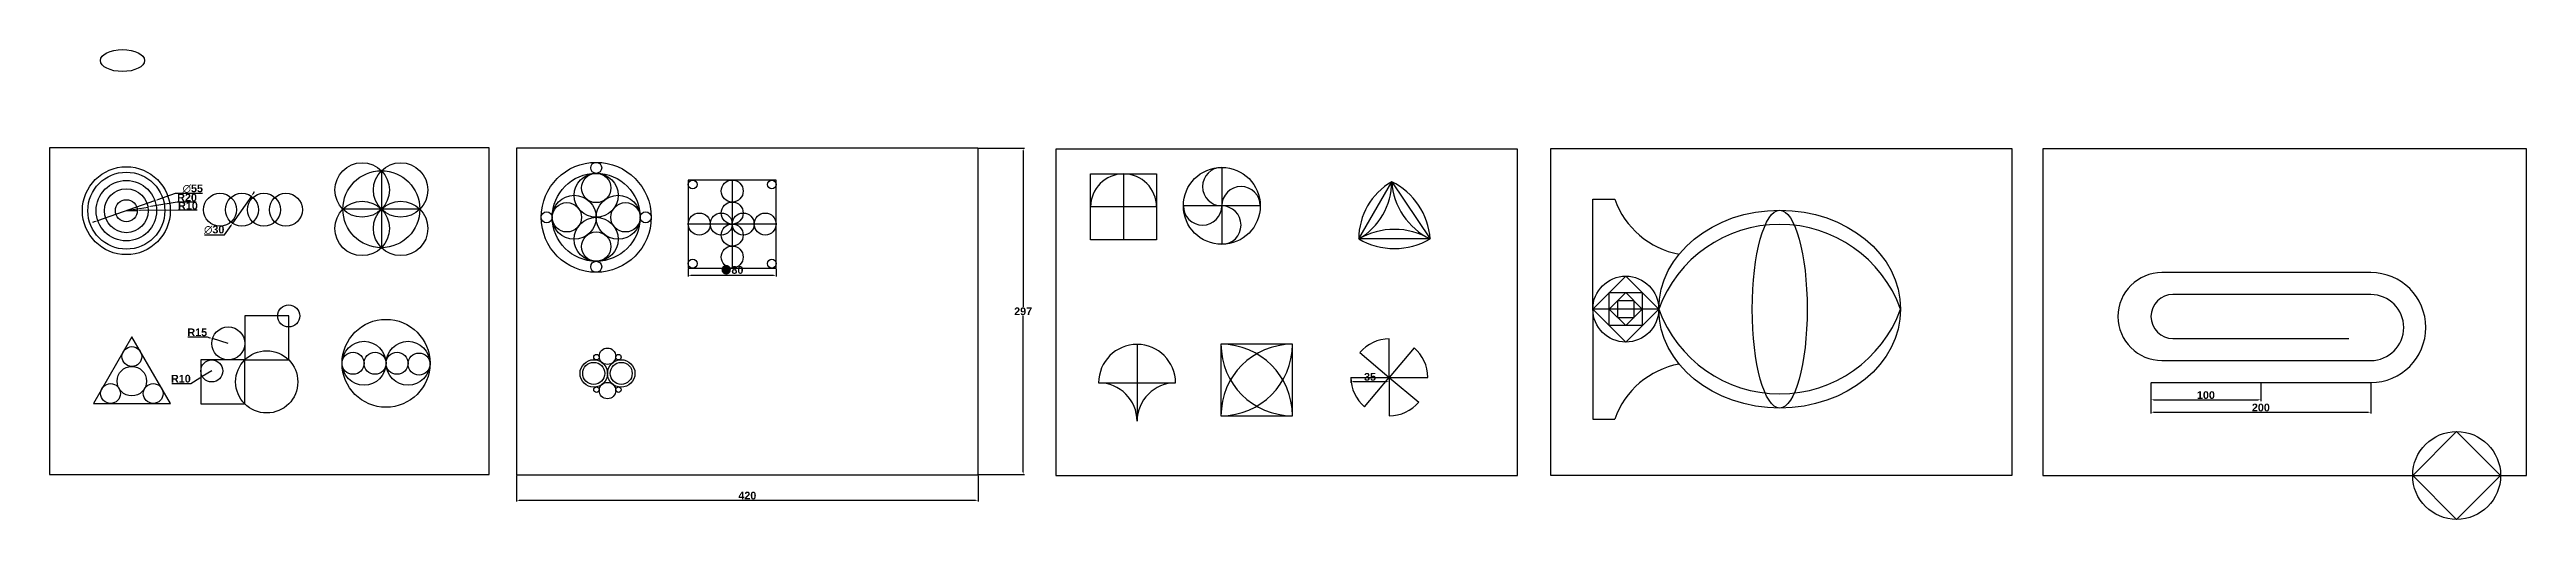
# Model space of a CAD drawing. Header units: millimetres. Extents: x 0 to 12057, y -41 to 471.
# Drawn here: x 0 to 2253, y -41 to 386 of the extents above; entities that cross this region are included whole.
import ezdxf

# ---------------------------------------------------------------- set-up
doc = ezdxf.new("R2010")
doc.units = ezdxf.units.MM
doc.header["$LTSCALE"] = 2
doc.styles.get("Standard").update_dxf_attribs({"font": 'arialbd.ttf'})
doc.dimstyles.new('ISO-25', dxfattribs={"dimtxt": 7, "dimasz": 2.5, "dimexe": 1.25, "dimexo": 0.625, "dimtad": 1, "dimtih": 1, "dimtoh": 1, "dimdsep": 46, "dimtxsty": 'Standard', "dimcen": 2.5, "dimclrd": 1, "dimclre": 1, "dimclrt": 2, "dimadec": 0, "dimazin": 0, "dimtfac": 1, "dimtmove": 0, "dimatfit": 3, "dimfxl": 1, "dimarcsym": 0})

msp = doc.modelspace()

# ---------------------------------------------------------------- blocks, each defined once
blk = doc.blocks.new('*D1')
at = {"color": 1, "lineweight": -2, "transparency": 16777216}
for p, q in [((69.9, 239.9), (79.9, 239.9)), ((116.9, 240.2), (82.4, 239.9)), ((134.2, 240.2), (116.9, 240.2))]:
    blk.add_line(p, q, dxfattribs=at)
at = {"color": 1, "transparency": 16777216}
blk.add_solid([(82.4, 240.4), (82.4, 239.5), (79.9, 239.9)], dxfattribs=at)
at = {"layer": 'Defpoints', "color": 0, "transparency": 16777216}
for p in [(69.9, 239.9), (79.9, 239.9)]:
    blk.add_point(p, dxfattribs=at)
at = {"color": 2, "transparency": 16777216, "insert": (125.9, 244.3), "char_height": 7, "attachment_point": 5}
blk.add_mtext('R10', dxfattribs=at)
blk = doc.blocks.new('*D2')
at = {"color": 1, "lineweight": -2, "transparency": 16777216}
for p, q in [((69.9, 239.9), (89.6, 243.1)), ((116.1, 247.6), (92.1, 243.6)), ((133.5, 247.6), (116.1, 247.6))]:
    blk.add_line(p, q, dxfattribs=at)
at = {"color": 1, "transparency": 16777216}
blk.add_solid([(92, 244), (92.1, 243.1), (89.6, 243.1)], dxfattribs=at)
at = {"layer": 'Defpoints', "color": 0, "transparency": 16777216}
for p in [(69.9, 239.9), (89.6, 243.1)]:
    blk.add_point(p, dxfattribs=at)
at = {"color": 2, "transparency": 16777216, "insert": (125.1, 251.8), "char_height": 7, "attachment_point": 5}
blk.add_mtext('R20', dxfattribs=at)
blk = doc.blocks.new('*D3')
at = {"color": 1, "lineweight": -2, "transparency": 16777216}
for p, q in [((43.9, 230.8), (95.8, 249)), ((114.4, 255.4), (98.2, 249.8)), ((139.3, 255.4), (114.4, 255.4)), ((41.6, 230), (39.2, 229.1))]:
    blk.add_line(p, q, dxfattribs=at)
at = {"color": 1, "transparency": 16777216}
for points in [[(98, 250.2), (98.3, 249.4), (95.8, 249)], [(41.4, 230.4), (41.7, 229.6), (43.9, 230.8)]]:
    blk.add_solid(points, dxfattribs=at)
at = {"layer": 'Defpoints', "color": 0, "transparency": 16777216}
for p in [(95.8, 249), (43.9, 230.8)]:
    blk.add_point(p, dxfattribs=at)
at = {"color": 2, "transparency": 16777216, "insert": (130.3, 259.9), "char_height": 7, "attachment_point": 5}
blk.add_mtext('∅55', dxfattribs=at)
blk = doc.blocks.new('*D4')
at = {"color": 1, "lineweight": -2, "transparency": 16777216}
for p, q in [((183.6, 253.1), (166.5, 228.4)), ((185.1, 255.1), (186.5, 257.2)), ((159.2, 218), (165.1, 226.4)), ((140.9, 218), (159.2, 218))]:
    blk.add_line(p, q, dxfattribs=at)
at = {"color": 1, "transparency": 16777216}
for points in [[(184.7, 255.4), (185.4, 254.9), (183.6, 253.1)], [(164.7, 226.6), (165.4, 226.1), (166.5, 228.4)]]:
    blk.add_solid(points, dxfattribs=at)
at = {"layer": 'Defpoints', "color": 0, "transparency": 16777216}
for p in [(183.6, 253.1), (166.5, 228.4)]:
    blk.add_point(p, dxfattribs=at)
at = {"color": 2, "transparency": 16777216, "insert": (149.8, 222.5), "char_height": 7, "attachment_point": 5}
blk.add_mtext('∅30', dxfattribs=at)
blk = doc.blocks.new('*D5')
at = {"color": 1, "lineweight": -2, "transparency": 16777216}
for p, q in [((147.6, 94.1), (139, 89)), ((111.2, 82.8), (128.5, 82.8)), ((128.5, 82.8), (136.8, 87.8))]:
    blk.add_line(p, q, dxfattribs=at)
at = {"color": 1, "transparency": 16777216}
blk.add_solid([(136.6, 88.1), (137, 87.4), (139, 89)], dxfattribs=at)
at = {"layer": 'Defpoints', "color": 0, "transparency": 16777216}
for p in [(147.6, 94.1), (139, 89)]:
    blk.add_point(p, dxfattribs=at)
at = {"color": 2, "transparency": 16777216, "insert": (119.5, 87), "char_height": 7, "attachment_point": 5}
blk.add_mtext('R10', dxfattribs=at)
blk = doc.blocks.new('*D6')
at = {"color": 1, "lineweight": -2, "transparency": 16777216}
for p, q in [((125.9, 125), (143.5, 125)), ((143.5, 125), (145.9, 124.3)), ((162.6, 119.1), (148.2, 123.5))]:
    blk.add_line(p, q, dxfattribs=at)
at = {"color": 1, "transparency": 16777216}
blk.add_solid([(146, 124.7), (145.7, 123.9), (148.2, 123.5)], dxfattribs=at)
at = {"layer": 'Defpoints', "color": 0, "transparency": 16777216}
for p in [(148.2, 123.5), (162.6, 119.1)]:
    blk.add_point(p, dxfattribs=at)
at = {"color": 2, "transparency": 16777216, "insert": (134.4, 129.2), "char_height": 7, "attachment_point": 5}
blk.add_mtext('R15', dxfattribs=at)
blk = doc.blocks.new('*D7')
at = {"color": 1, "lineweight": -2, "transparency": 16777216}
for p, q in [((581, 187.1), (581, 179.9)), ((583.5, 181.1), (658.5, 181.1)), ((661, 187.1), (661, 179.9))]:
    blk.add_line(p, q, dxfattribs=at)
at = {"color": 1, "transparency": 16777216}
for points in [[(583.5, 181.5), (583.5, 180.7), (581, 181.1)], [(658.5, 181.5), (658.5, 180.7), (661, 181.1)]]:
    blk.add_solid(points, dxfattribs=at)
at = {"layer": 'Defpoints', "color": 0, "transparency": 16777216}
for p in [(581, 187.7), (661, 187.7), (661, 181.1)]:
    blk.add_point(p, dxfattribs=at)
at = {"color": 2, "transparency": 16777216, "insert": (621, 185.6), "char_height": 7, "attachment_point": 5}
blk.add_mtext('{\\fGulim|b1|i0|c129|p50;●}80', dxfattribs=at)
blk = doc.blocks.new('*D8')
at = {"color": 1, "lineweight": -2, "transparency": 16777216}
for p, q in [((424.8, -0.9), (424.8, -24.7)), ((844.8, -0.9), (844.8, -24.7)), ((427.3, -23.5), (842.3, -23.5))]:
    blk.add_line(p, q, dxfattribs=at)
at = {"color": 1, "transparency": 16777216}
for points in [[(427.3, -23.1), (427.3, -23.9), (424.8, -23.5)], [(842.3, -23.1), (842.3, -23.9), (844.8, -23.5)]]:
    blk.add_solid(points, dxfattribs=at)
at = {"layer": 'Defpoints', "color": 0, "transparency": 16777216}
for p in [(424.8, -0.2), (844.8, -0.2), (844.8, -23.5)]:
    blk.add_point(p, dxfattribs=at)
at = {"color": 2, "transparency": 16777216, "insert": (634.8, -19.3), "char_height": 7, "attachment_point": 5}
blk.add_mtext('420', dxfattribs=at)
blk = doc.blocks.new('*D9')
at = {"color": 1, "lineweight": -2, "transparency": 16777216}
for p, q in [((845.4, 296.8), (887, 296.8)), ((885.7, 294.3), (885.7, 152.5)), ((885.7, 2.3), (885.7, 144.1)), ((845.4, -0.2), (887, -0.2))]:
    blk.add_line(p, q, dxfattribs=at)
at = {"color": 1, "transparency": 16777216}
for points in [[(885.3, 294.3), (886.2, 294.3), (885.7, 296.8)], [(885.3, 2.3), (886.2, 2.3), (885.7, -0.2)]]:
    blk.add_solid(points, dxfattribs=at)
at = {"layer": 'Defpoints', "color": 0, "transparency": 16777216}
for p in [(844.8, 296.8), (844.8, -0.2), (885.7, -0.2)]:
    blk.add_point(p, dxfattribs=at)
at = {"color": 2, "transparency": 16777216, "insert": (885.7, 148.3), "char_height": 7, "attachment_point": 5}
blk.add_mtext('297', dxfattribs=at)
blk = doc.blocks.new('*D10')
at = {"color": 1, "lineweight": -2, "transparency": 16777216}
for p, q in [((1183.8, 87.6), (1183.8, 83.2)), ((1186.3, 84.5), (1216.3, 84.5)), ((1218.8, 87.6), (1218.8, 83.2))]:
    blk.add_line(p, q, dxfattribs=at)
at = {"color": 1, "transparency": 16777216}
for points in [[(1186.3, 84.9), (1186.3, 84), (1183.8, 84.5)], [(1216.3, 84.9), (1216.3, 84), (1218.8, 84.5)]]:
    blk.add_solid(points, dxfattribs=at)
at = {"layer": 'Defpoints', "color": 0, "transparency": 16777216}
for p in [(1183.8, 88.3), (1218.8, 88.3), (1218.8, 84.5)]:
    blk.add_point(p, dxfattribs=at)
at = {"color": 2, "transparency": 16777216, "insert": (1201.3, 88.7), "char_height": 7, "attachment_point": 5}
blk.add_mtext('35', dxfattribs=at)
blk = doc.blocks.new('*D11')
at = {"color": 1, "lineweight": -2, "transparency": 16777216}
for p, q in [((1911.7, 83), (1911.7, 55.3)), ((2111.7, 83), (2111.7, 55.3)), ((1914.2, 56.6), (2109.2, 56.6))]:
    blk.add_line(p, q, dxfattribs=at)
at = {"color": 1, "transparency": 16777216}
for points in [[(1914.2, 57), (1914.2, 56.1), (1911.7, 56.6)], [(2109.2, 57), (2109.2, 56.1), (2111.7, 56.6)]]:
    blk.add_solid(points, dxfattribs=at)
at = {"layer": 'Defpoints', "color": 0, "transparency": 16777216}
for p in [(1911.7, 83.6), (2111.7, 83.6), (2111.7, 56.6)]:
    blk.add_point(p, dxfattribs=at)
at = {"color": 2, "transparency": 16777216, "insert": (2011.7, 60.8), "char_height": 7, "attachment_point": 5}
blk.add_mtext('200', dxfattribs=at)
blk = doc.blocks.new('*D12')
at = {"color": 1, "lineweight": -2, "transparency": 16777216}
for p, q in [((1911.7, 83), (1911.7, 66.6)), ((1914.2, 67.9), (2009.2, 67.9)), ((2011.7, 83), (2011.7, 66.6))]:
    blk.add_line(p, q, dxfattribs=at)
at = {"color": 1, "transparency": 16777216}
for points in [[(1914.2, 68.3), (1914.2, 67.4), (1911.7, 67.9)], [(2009.2, 68.3), (2009.2, 67.4), (2011.7, 67.9)]]:
    blk.add_solid(points, dxfattribs=at)
at = {"layer": 'Defpoints', "color": 0, "transparency": 16777216}
for p in [(1911.7, 83.6), (2011.7, 83.6), (2011.7, 67.9)]:
    blk.add_point(p, dxfattribs=at)
at = {"color": 2, "transparency": 16777216, "insert": (1961.7, 72.1), "char_height": 7, "attachment_point": 5}
blk.add_mtext('100', dxfattribs=at)

# ---------------------------------------------------------------- dimensions: what is measured, and where the dimension line sits
dim = msp.add_linear_dim(base=(885.735, -0.238), p1=(844.82, 296.762), p2=(844.82, -0.238), angle=90, dimstyle='ISO-25')
dim.commit()
dim.dimension.update_dxf_attribs({"geometry": '*D9', "text_midpoint": (885.735, 148.262)})
dim = msp.add_diameter_dim_2p(p1=(43.91, 230.793), p2=(95.826, 248.952), dimstyle='ISO-25')
dim.commit()
dim.dimension.update_dxf_attribs({"geometry": '*D3', "text_midpoint": (130.345, 255.445), "dimtype": 163})
for mpoint, picture, middle in [((89.598, 243.148), '*D2', (116.118, 247.551)), ((79.868, 239.932), '*D1', (116.859, 240.151))]:
    dim = msp.add_radius_dim(center=(69.868, 239.872), mpoint=mpoint, dimstyle='ISO-25')
    dim.commit()
    dim.dimension.update_dxf_attribs({"geometry": picture, "text_midpoint": middle, "dimtype": 164})
dim = msp.add_diameter_dim_2p(p1=(183.631, 253.066), p2=(166.509, 228.432), dimstyle='ISO-25')
dim.commit()
dim.dimension.update_dxf_attribs({"geometry": '*D4', "text_midpoint": (149.771, 222.47)})
dim = msp.add_linear_dim(base=(661.044, 181.107), p1=(581.044, 187.702), p2=(661.044, 187.702), text='{\\fGulim|b1|i0|c129|p50;●}<>', dimstyle='ISO-25')
dim.commit()
dim.dimension.update_dxf_attribs({"geometry": '*D7', "text_midpoint": (621.044, 185.602)})
for center, mpoint, picture, middle in [((162.588, 119.149), (148.246, 123.544), '*D6', (134.377, 129.208)), ((147.588, 94.149), (138.987, 89.047), '*D5', (119.543, 87.049))]:
    dim = msp.add_radius_dim(center=center, mpoint=mpoint, dimstyle='ISO-25')
    dim.commit()
    dim.dimension.update_dxf_attribs({"geometry": picture, "text_midpoint": middle})
for base, p1, p2, picture, middle in [((1218.8, 84.461), (1183.8, 88.261), (1218.8, 88.261), '*D10', (1201.3, 88.66)), ((2111.721, 56.558), (1911.721, 83.588), (2111.721, 83.588), '*D11', (2011.721, 60.757)), ((2011.721, 67.866), (1911.721, 83.588), (2011.721, 83.588), '*D12', (1961.721, 72.065)), ((844.82, -23.498), (424.82, -0.238), (844.82, -0.238), '*D8', (634.82, -19.299))]:
    dim = msp.add_linear_dim(base=base, p1=p1, p2=p2, dimstyle='ISO-25')
    dim.commit()
    dim.dimension.update_dxf_attribs({"geometry": picture, "text_midpoint": middle})

# ---------------------------------------------------------------- linework, layer by layer
for p, q in [((301.878, 276.219), (301.878, 206.219)), ((977.089, 273.256), (977.089, 213.256)), ((1066.443, 279.266), (1066.443, 209.266)), ((621.044, 267.702), (621.044, 187.702)), ((1190.997, 214.194), (1220.997, 266.155)), ((1220.997, 266.155), (1255.997, 214.194)), ((1403.97, 150.335), (1403.97, 250.335)), ((1403.97, 250.335), (1423.97, 250.335)), ((336.878, 241.219), (266.878, 241.219)), ((661.044, 227.702), (581.044, 227.702)), ((1007.089, 243.256), (947.089, 243.256)), ((1101.443, 244.266), (1031.443, 244.266)), ((1255.997, 214.194), (1190.997, 214.194)), ((1403.97, 150.335), (1433.97, 180.335)), ((1433.97, 180.335), (1463.97, 150.335)), ((1418.97, 165.335), (1448.97, 165.335)), ((1418.97, 135.335), (1418.97, 165.335)), ((1433.97, 165.335), (1418.97, 150.335)), ((1426.47, 157.835), (1426.47, 142.835)), ((1441.47, 157.835), (1426.47, 157.835)), ((1448.97, 150.335), (1433.97, 165.335)), ((1441.47, 142.835), (1441.47, 157.835)), ((1448.97, 165.335), (1448.97, 135.335)), ((1463.97, 150.335), (1403.97, 150.335)), ((1403.97, 150.335), (1403.97, 50.335)), ((1433.97, 120.335), (1403.97, 150.335)), ((1418.97, 150.335), (1433.97, 135.335)), ((1448.97, 135.335), (1418.97, 135.335)), ((1426.47, 142.835), (1441.47, 142.835)), ((1463.97, 150.335), (1433.97, 120.335)), ((1433.97, 135.335), (1448.97, 150.335)), ((74.906, 125.195), (39.906, 64.573)), ((109.906, 64.573), (74.906, 125.195)), ((989.37, 118.275), (989.37, 48.275)), ((1218.8, 88.261), (1218.8, 123.261)), ((1241.298, 115.073), (1218.8, 88.261)), ((1191.989, 110.759), (1218.8, 88.261)), ((954.37, 83.275), (1024.37, 83.275)), ((1183.8, 88.261), (1253.8, 88.261)), ((1196.303, 61.449), (1218.8, 88.261)), ((1218.8, 88.261), (1218.8, 53.261)), ((1218.8, 88.261), (1245.612, 65.763)), ((39.906, 64.573), (109.906, 64.573)), ((1403.97, 50.335), (1423.97, 50.335))]:
    msp.add_line(p, q)
for points in [[(0, 0), (400, 0), (400, 297), (0, 297)], [(424.82, -0.238), (844.82, -0.238), (844.82, 296.762), (424.82, 296.762)], [(915.365, -1.09), (1335.365, -1.09), (1335.365, 295.91), (915.365, 295.91)], [(1365.526, -0.724), (1785.526, -0.724), (1785.526, 296.276), (1365.526, 296.276)], [(1813.307, -0.969), (2253.307, -0.969), (2253.307, 296.031), (1813.307, 296.031)], [(947.089, 273.256), (1007.089, 273.256), (1007.089, 213.256), (947.089, 213.256)], [(581.044, 187.702), (661.044, 187.702), (661.044, 267.702), (581.044, 267.702)], [(177.588, 104.149), (217.588, 104.149), (217.588, 144.149), (177.588, 144.149)], [(1065.682, 53.37), (1130.682, 53.37), (1130.682, 118.37), (1065.682, 118.37)], [(137.588, 64.149), (177.588, 64.149), (177.588, 104.149), (137.588, 104.149)], [(2189.79, 39.031), (2149.79, -0.969), (2189.79, -40.969), (2229.79, -0.969)]]:
    msp.add_lwpolyline(points, close=True)
msp.add_lwpolyline([(1911.721, 83.588), (2111.721, 83.588, 1), (2111.721, 183.588), (2111.721, 183.588), (1921.721, 183.588, 1), (1921.721, 103.588), (2111.721, 103.588, 1), (2111.721, 163.588), (1931.721, 163.588, 1), (1931.721, 123.588), (2091.721, 123.588)], format="xyb")
for centre, radius in [((69.868, 239.872), 40), ((69.868, 239.872), 35), ((284.378, 258.719), 24.749), ((301.878, 241.219), 35), ((319.378, 258.719), 24.749), ((497.295, 233.837), 50), ((497.295, 233.837), 40), ((497.295, 253.837), 20), ((497.295, 260.503), 13.333), ((497.295, 278.837), 5), ((1066.443, 244.266), 35), ((69.868, 239.872), 27.5), ((69.868, 239.872), 27.5), ((69.868, 239.872), 20), ((69.868, 239.872), 10), ((155.07, 240.749), 15), ((175.07, 240.749), 15), ((195.07, 240.749), 15), ((215.07, 240.749), 15), ((284.378, 223.719), 24.749), ((319.378, 223.719), 24.749), ((477.295, 233.837), 20), ((517.295, 233.837), 20), ((585.044, 263.702), 4), ((621.044, 257.702), 10), ((657.044, 263.702), 4), ((452.295, 233.837), 5), ((470.628, 233.837), 13.333), ((497.295, 213.837), 20), ((523.962, 233.837), 13.333), ((542.295, 233.837), 5), ((591.044, 227.702), 10), ((611.044, 227.702), 10), ((621.044, 237.702), 10), ((621.044, 217.702), 10), ((631.044, 227.702), 10), ((651.044, 227.702), 10), ((497.295, 207.17), 13.333), ((621.044, 197.702), 10), ((497.295, 188.837), 5), ((585.044, 191.702), 4), ((657.044, 191.702), 4), ((1433.97, 150.335), 30), ((217.588, 144.149), 10), ((306.119, 101.047), 40), ((74.906, 107.195), 9), ((162.588, 119.149), 15), ((286.119, 101.047), 20), ((326.119, 101.047), 20), ((507.574, 107.469), 7.5), ((74.906, 84.78), 13.415), ((147.588, 94.149), 10), ((197.588, 84.149), 28.284), ((276.119, 101.047), 10), ((296.119, 101.047), 10), ((316.119, 101.047), 10), ((336.109, 100.392), 10.002), ((495.074, 91.857), 12.5), ((495.074, 91.857), 10), ((495.074, 91.857), 10), ((497.609, 106.641), 2.5), ((520.074, 91.857), 12.5), ((520.074, 91.857), 10), ((517.54, 106.641), 2.5), ((55.494, 73.573), 9), ((94.317, 73.573), 9), ((497.609, 77.072), 2.5), ((507.574, 76.244), 7.5), ((517.54, 77.072), 2.5), ((2189.79, -0.969), 40)]:
    msp.add_circle(centre, radius)
for centre, radius, start, end in [((977.089, 243.256), 30, 0, 180), ((1066.443, 261.766), 17.5, 90, 270), ((1083.943, 244.266), 17.5, 360, 180), ((1250.997, 214.194), 60, 120, 180), ((1250.997, 214.194), 60, 120, 180), ((1250.997, 214.194), 60, 120, 180), ((1160.997, 266.155), 60, 300, 360), ((1193.497, 209.864), 62.65, 3.963235, 63.963235), ((1283.497, 270.485), 62.65, 183.963235, 243.963235), ((1496.54, 276.029), 76.984, 199.49748, 259.49748), ((1048.943, 244.266), 17.5, 180, 0), ((1066.443, 226.766), 17.5, 270, 90), ((1573.97, 110.298), 117.06, 20, 160), ((1223.497, 157.902), 65, 60, 120), ((1223.497, 270.485), 65, 240, 300), ((1573.97, 190.371), 117.06, 200, 340), ((989.37, 83.275), 35, 0, 180), ((1130.682, 53.37), 65, 90, 180), ((1065.682, 118.37), 65, 270, 0), ((1065.682, 53.37), 65, 0, 90), ((1130.682, 118.37), 65, 180, 270), ((1218.8, 88.261), 35, 90, 140), ((1218.8, 88.261), 35, 0, 50), ((1496.54, 24.64), 76.984, 100.50252, 160.50252), ((954.37, 48.275), 35, 0, 90), ((1024.37, 48.275), 35, 90, 180), ((1218.8, 88.261), 35, 180, 230), ((1218.8, 88.261), 35, 270, 320)]:
    msp.add_arc(centre, radius, start, end)
for centre, major_axis, ratio in [((66.392, 376.429), (20, 0), 0.5), ((1573.97, 150.335), (110, 0), 0.81818182), ((1573.97, 150.335), (0, 90), 0.27777778)]:
    msp.add_ellipse(centre, major_axis=major_axis, ratio=ratio)

msp.set_redraw_order([(e.dxf.handle, doc.entitydb.next_handle()) for e in msp.query("TEXT MTEXT ATTDEF DIMENSION ARC_DIMENSION")])  # texts and dimensions are drawn at this point

doc.saveas('drawing.dxf')
